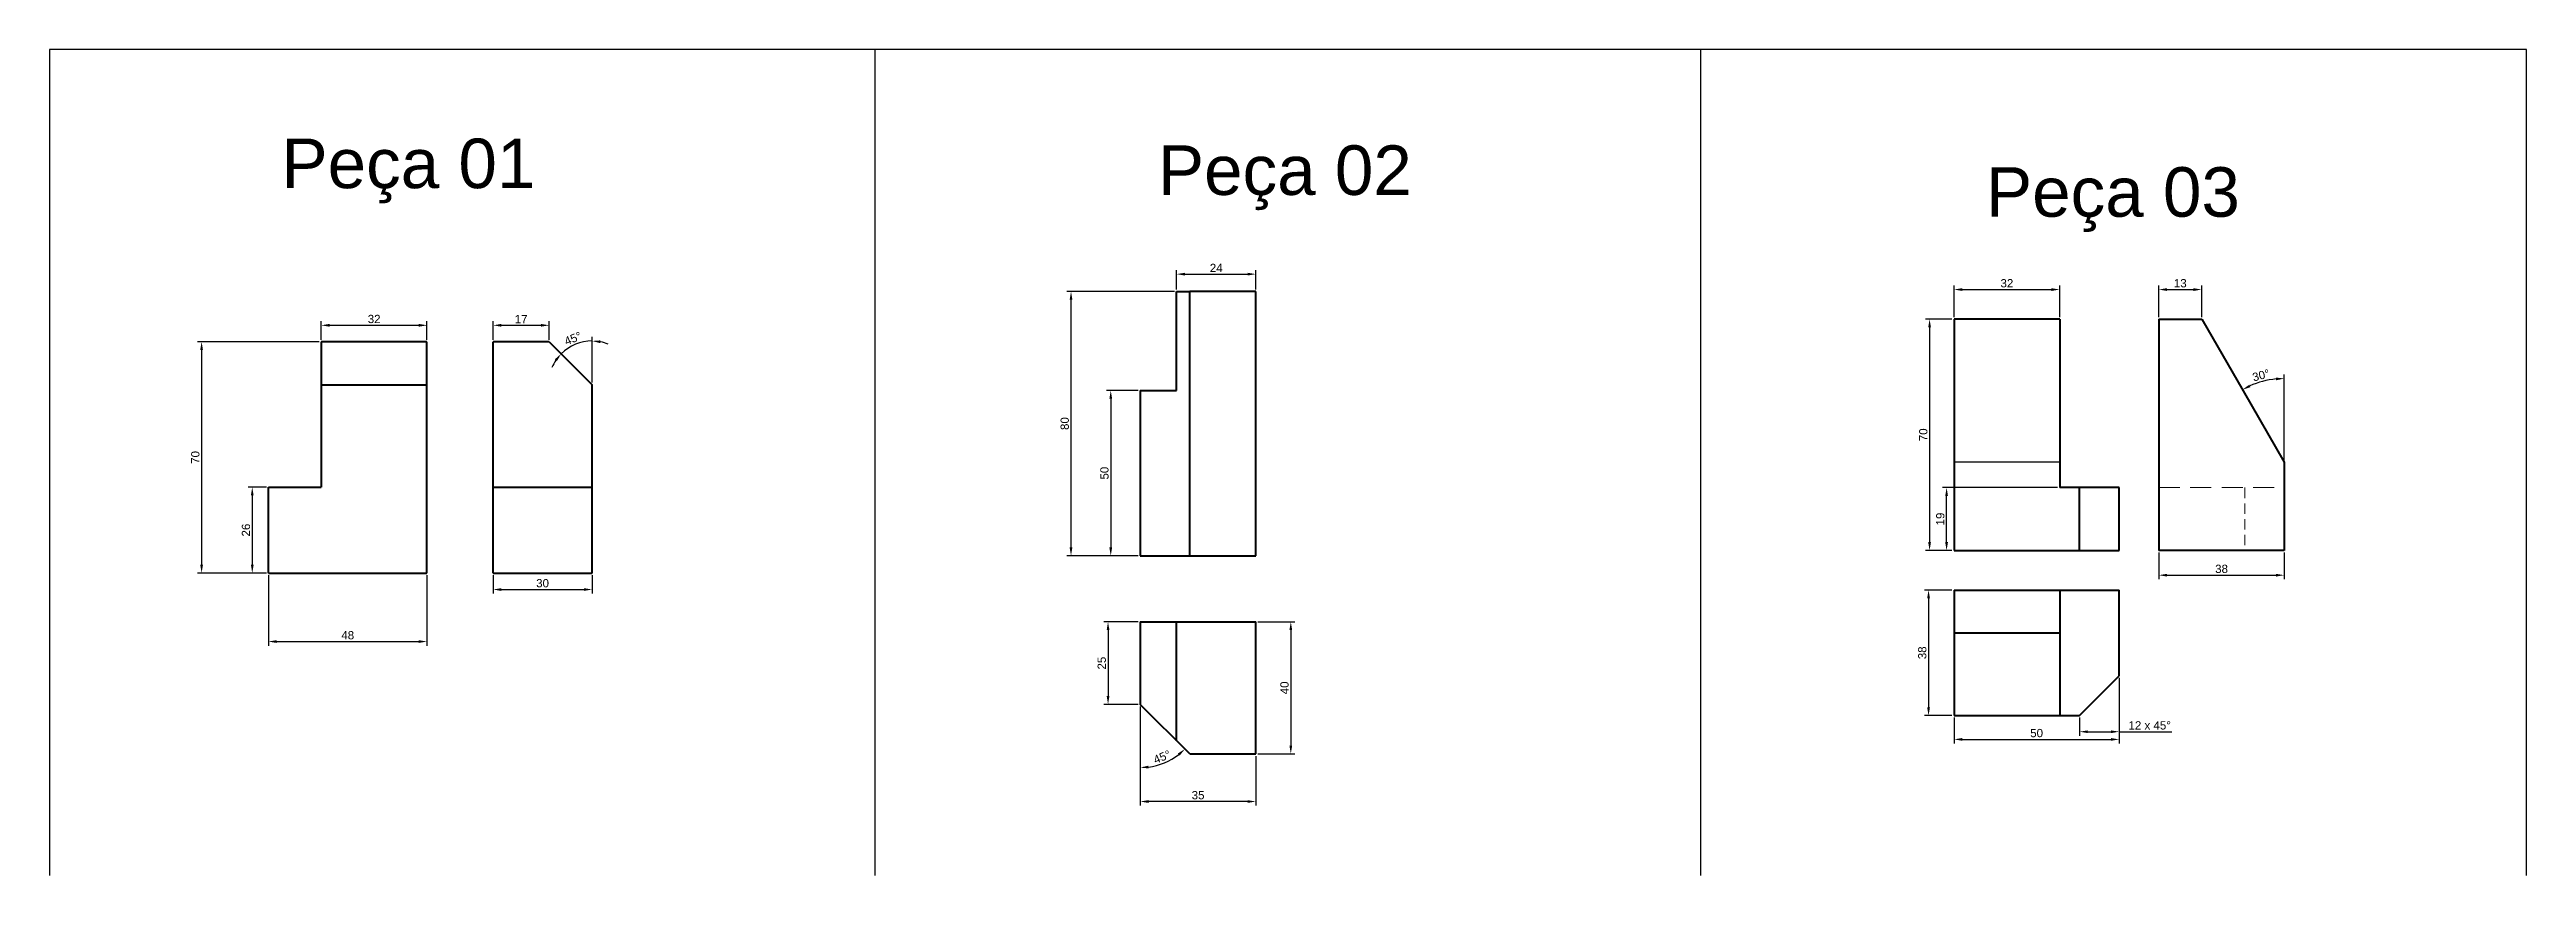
# Model space of a CAD drawing. Header units: millimetres. Extents: x 222 to 972, y 145 to 1395.
# Drawn here: x 222 to 972, y 1145 to 1395 of the extents above; entities that cross this region are included whole.
import ezdxf

# ---------------------------------------------------------------- set-up
doc = ezdxf.new("R2010")
doc.units = ezdxf.units.MM
doc.linetypes.add('DASHED2', pattern=[9.525, 6.35, -3.175])
doc.layers.add('Cotas', color=6, linetype='Continuous', lineweight=20)
doc.layers.add('Outline', color=7, linetype='Continuous', lineweight=40)
doc.layers.add('Linha Tracejada', color=131, linetype='DASHED2', lineweight=20, plot=False)
doc.styles.get("Standard").update_dxf_attribs({"font": 'arial.ttf'})
doc.dimstyles.new('ISO-25', dxfattribs={"dimtxt": 2.5, "dimasz": 2.5, "dimexe": 1.25, "dimexo": 0.625, "dimtad": 1, "dimtxsty": 'Standard', "dimcen": 2.5, "dimadec": 0, "dimazin": 0, "dimtfac": 1, "dimtmove": 0, "dimatfit": 3, "dimfxl": 1, "dimarcsym": 0})

msp = doc.modelspace()

# ---------------------------------------------------------------- texts
at = {"layer": 'Outline', "char_height": 15, "attachment_point": 1}
for s, insert in [('Peça 01', (292.013, 1367.847)), ('Peça 02', (557.389, 1365.796)), ('Peça 03', (808.13, 1359.194))]:
    msp.add_mtext_dynamic_manual_height_columns(s, width=109.36013, gutter_width=12.5, heights=[0], dxfattribs=dict(at, insert=insert))

# ---------------------------------------------------------------- blocks, each defined once
blk = doc.blocks.new('*D194')
at = {"layer": 'Cotas', "color": 0, "lineweight": -2, "transparency": 16777216}
for p, q in [((304.07, 1306.97), (304.07, 1312.58)), ((336.07, 1306.97), (336.07, 1312.58)), ((306.57, 1311.33), (333.57, 1311.33))]:
    blk.add_line(p, q, dxfattribs=at)
at = {"layer": 'Cotas', "color": 0, "transparency": 16777216}
for points in [[(306.57, 1311.75), (306.57, 1310.91), (304.07, 1311.33)], [(333.57, 1311.75), (333.57, 1310.91), (336.07, 1311.33)]]:
    blk.add_solid(points, dxfattribs=at)
at = {"layer": 'Defpoints', "color": 0, "transparency": 16777216}
for p in [(304.07, 1306.34), (336.07, 1311.33), (336.07, 1306.34)]:
    blk.add_point(p, dxfattribs=at)
at = {"layer": 'Cotas', "color": 0, "transparency": 16777216, "insert": (320.07, 1313.23), "char_height": 2.5, "attachment_point": 5}
blk.add_mtext('32', dxfattribs=at)
blk = doc.blocks.new('*D195')
at = {"layer": 'Cotas', "color": 0, "lineweight": -2, "transparency": 16777216}
for p, q in [((287.44, 1262.34), (281.91, 1262.34)), ((283.16, 1259.84), (283.16, 1238.84)), ((287.44, 1236.34), (281.91, 1236.34))]:
    blk.add_line(p, q, dxfattribs=at)
at = {"layer": 'Cotas', "color": 0, "transparency": 16777216}
for points in [[(282.75, 1259.84), (283.58, 1259.84), (283.16, 1262.34)], [(282.75, 1238.84), (283.58, 1238.84), (283.16, 1236.34)]]:
    blk.add_solid(points, dxfattribs=at)
at = {"layer": 'Defpoints', "color": 0, "transparency": 16777216}
for p in [(288.07, 1262.34), (283.16, 1236.34), (288.07, 1236.34)]:
    blk.add_point(p, dxfattribs=at)
at = {"layer": 'Cotas', "color": 0, "transparency": 16777216, "insert": (281.26, 1249.34), "char_height": 2.5, "attachment_point": 5, "rotation": 90}
blk.add_mtext('26', dxfattribs=at)
blk = doc.blocks.new('*D196')
at = {"layer": 'Cotas', "color": 0, "lineweight": -2, "transparency": 16777216}
for p, q in [((356.07, 1306.97), (356.07, 1312.58)), ((373.07, 1306.97), (373.07, 1312.58)), ((358.57, 1311.33), (370.57, 1311.33))]:
    blk.add_line(p, q, dxfattribs=at)
at = {"layer": 'Cotas', "color": 0, "transparency": 16777216}
for points in [[(358.57, 1311.75), (358.57, 1310.91), (356.07, 1311.33)], [(370.57, 1311.75), (370.57, 1310.91), (373.07, 1311.33)]]:
    blk.add_solid(points, dxfattribs=at)
at = {"layer": 'Defpoints', "color": 0, "transparency": 16777216}
for p in [(356.07, 1306.34), (373.07, 1311.33), (373.07, 1306.34)]:
    blk.add_point(p, dxfattribs=at)
at = {"layer": 'Cotas', "color": 0, "transparency": 16777216, "insert": (364.57, 1313.21), "char_height": 2.5, "attachment_point": 5}
blk.add_mtext('17', dxfattribs=at)
blk = doc.blocks.new('*D197')
at = {"layer": 'Cotas', "color": 0, "lineweight": -2, "transparency": 16777216}
blk.add_line((386.07, 1293.97), (386.07, 1307.83), dxfattribs=at)
for start, end in [(90, 135), (68.33145, 79.16573), (145.83427, 156.66855)]:
    blk.add_arc((386.07, 1293.34), 13.24, start, end, dxfattribs=at)
at = {"layer": 'Cotas', "color": 0, "transparency": 16777216}
for points in [[(388.52, 1305.93), (388.59, 1306.76), (386.07, 1306.58)], [(374.79, 1301.04), (375.43, 1300.51), (376.7, 1302.71)]]:
    blk.add_solid(points, dxfattribs=at)
at = {"layer": 'Defpoints', "color": 0, "transparency": 16777216}
for p in [(373.07, 1306.34), (382.64, 1306.13), (386.07, 1293.34), (386.07, 1293.34), (386.07, 1236.34)]:
    blk.add_point(p, dxfattribs=at)
at = {"layer": 'Cotas', "color": 0, "transparency": 16777216, "insert": (380.27, 1307.33), "char_height": 2.5, "attachment_point": 5, "rotation": 22.5}
blk.add_mtext('45°', dxfattribs=at)
blk = doc.blocks.new('*D198')
at = {"layer": 'Cotas', "color": 0, "lineweight": -2, "transparency": 16777216}
for p, q in [((303.44, 1306.34), (266.58, 1306.34)), ((267.83, 1303.84), (267.83, 1238.84)), ((287.44, 1236.34), (266.58, 1236.34))]:
    blk.add_line(p, q, dxfattribs=at)
at = {"layer": 'Cotas', "color": 0, "transparency": 16777216}
for points in [[(267.41, 1303.84), (268.24, 1303.84), (267.83, 1306.34)], [(267.41, 1238.84), (268.24, 1238.84), (267.83, 1236.34)]]:
    blk.add_solid(points, dxfattribs=at)
at = {"layer": 'Defpoints', "color": 0, "transparency": 16777216}
for p in [(304.07, 1306.34), (267.83, 1236.34), (288.07, 1236.34)]:
    blk.add_point(p, dxfattribs=at)
at = {"layer": 'Cotas', "color": 0, "transparency": 16777216, "insert": (265.93, 1271.34), "char_height": 2.5, "attachment_point": 5, "rotation": 90}
blk.add_mtext('70', dxfattribs=at)
blk = doc.blocks.new('*D199')
at = {"layer": 'Cotas', "color": 0, "lineweight": -2, "transparency": 16777216}
for p, q in [((356.07, 1235.72), (356.07, 1230.1)), ((358.57, 1231.35), (383.57, 1231.35)), ((386.07, 1235.72), (386.07, 1230.1))]:
    blk.add_line(p, q, dxfattribs=at)
at = {"layer": 'Cotas', "color": 0, "transparency": 16777216}
for points in [[(358.57, 1231.76), (358.57, 1230.93), (356.07, 1231.35)], [(383.57, 1231.76), (383.57, 1230.93), (386.07, 1231.35)]]:
    blk.add_solid(points, dxfattribs=at)
at = {"layer": 'Defpoints', "color": 0, "transparency": 16777216}
for p in [(356.07, 1236.34), (386.07, 1236.34), (386.07, 1231.35)]:
    blk.add_point(p, dxfattribs=at)
at = {"layer": 'Cotas', "color": 0, "transparency": 16777216, "insert": (371.07, 1233.25), "char_height": 2.5, "attachment_point": 5}
blk.add_mtext('30', dxfattribs=at)
blk = doc.blocks.new('*D200')
at = {"layer": 'Cotas', "color": 0, "lineweight": -2, "transparency": 16777216}
for p, q in [((551.42, 1291.58), (541.86, 1291.58)), ((543.11, 1289.08), (543.11, 1244.08)), ((551.42, 1241.58), (541.86, 1241.58))]:
    blk.add_line(p, q, dxfattribs=at)
at = {"layer": 'Cotas', "color": 0, "transparency": 16777216}
for points in [[(542.69, 1289.08), (543.53, 1289.08), (543.11, 1291.58)], [(542.69, 1244.08), (543.53, 1244.08), (543.11, 1241.58)]]:
    blk.add_solid(points, dxfattribs=at)
at = {"layer": 'Defpoints', "color": 0, "transparency": 16777216}
for p in [(552.05, 1291.58), (543.11, 1241.58), (552.05, 1241.58)]:
    blk.add_point(p, dxfattribs=at)
at = {"layer": 'Cotas', "color": 0, "transparency": 16777216, "insert": (541.21, 1266.58), "char_height": 2.5, "attachment_point": 5, "rotation": 90}
blk.add_mtext('50', dxfattribs=at)
blk = doc.blocks.new('*D201')
at = {"layer": 'Cotas', "color": 0, "lineweight": -2, "transparency": 16777216}
for p, q in [((563.05, 1322.2), (563.05, 1328.07)), ((587.05, 1322.2), (587.05, 1328.07)), ((565.55, 1326.82), (584.55, 1326.82))]:
    blk.add_line(p, q, dxfattribs=at)
at = {"layer": 'Cotas', "color": 0, "transparency": 16777216}
for points in [[(565.55, 1327.23), (565.55, 1326.4), (563.05, 1326.82)], [(584.55, 1327.23), (584.55, 1326.4), (587.05, 1326.82)]]:
    blk.add_solid(points, dxfattribs=at)
at = {"layer": 'Defpoints', "color": 0, "transparency": 16777216}
for p in [(563.05, 1321.58), (587.05, 1326.82), (587.05, 1321.58)]:
    blk.add_point(p, dxfattribs=at)
at = {"layer": 'Cotas', "color": 0, "transparency": 16777216, "insert": (575.05, 1328.7), "char_height": 2.5, "attachment_point": 5}
blk.add_mtext('24', dxfattribs=at)
blk = doc.blocks.new('*D202')
at = {"layer": 'Cotas', "color": 0, "lineweight": -2, "transparency": 16777216}
blk.add_line((552.05, 1195.95), (552.05, 1176.2), dxfattribs=at)
blk.add_arc((552.05, 1196.58), 19.12, 277.49578, 307.50422, dxfattribs=at)
at = {"layer": 'Cotas', "color": 0, "transparency": 16777216}
for points in [[(554.57, 1177.2), (554.52, 1178.03), (552.05, 1177.45)], [(563.42, 1181.72), (563.97, 1181.09), (565.57, 1183.05)]]:
    blk.add_solid(points, dxfattribs=at)
at = {"layer": 'Defpoints', "color": 0, "transparency": 16777216}
for p in [(552.05, 1221.58), (552.05, 1196.58), (552.05, 1196.58), (557, 1178.1), (567.05, 1181.58)]:
    blk.add_point(p, dxfattribs=at)
at = {"layer": 'Cotas', "color": 0, "transparency": 16777216, "insert": (558.64, 1180.66), "char_height": 2.5, "attachment_point": 5, "rotation": 22.5}
blk.add_mtext('45°', dxfattribs=at)
blk = doc.blocks.new('*D203')
at = {"layer": 'Cotas', "color": 0, "lineweight": -2, "transparency": 16777216}
for p, q in [((587.67, 1221.58), (598.88, 1221.58)), ((597.63, 1219.08), (597.63, 1184.08)), ((587.67, 1181.58), (598.88, 1181.58))]:
    blk.add_line(p, q, dxfattribs=at)
at = {"layer": 'Cotas', "color": 0, "transparency": 16777216}
for points in [[(597.21, 1219.08), (598.04, 1219.08), (597.63, 1221.58)], [(597.21, 1184.08), (598.04, 1184.08), (597.63, 1181.58)]]:
    blk.add_solid(points, dxfattribs=at)
at = {"layer": 'Defpoints', "color": 0, "transparency": 16777216}
for p in [(587.05, 1221.58), (587.05, 1181.58), (597.63, 1181.58)]:
    blk.add_point(p, dxfattribs=at)
at = {"layer": 'Cotas', "color": 0, "transparency": 16777216, "insert": (595.73, 1201.58), "char_height": 2.5, "attachment_point": 5, "rotation": 90}
blk.add_mtext('40', dxfattribs=at)
blk = doc.blocks.new('*D161')
at = {"layer": 'Cotas', "color": 0, "lineweight": -2, "transparency": 16777216}
for p, q in [((551.42, 1221.58), (541.04, 1221.58)), ((542.29, 1219.08), (542.29, 1199.08)), ((551.42, 1196.58), (541.04, 1196.58))]:
    blk.add_line(p, q, dxfattribs=at)
at = {"layer": 'Cotas', "color": 0, "transparency": 16777216}
for points in [[(541.88, 1219.08), (542.71, 1219.08), (542.29, 1221.58)], [(541.88, 1199.08), (542.71, 1199.08), (542.29, 1196.58)]]:
    blk.add_solid(points, dxfattribs=at)
at = {"layer": 'Defpoints', "color": 0, "transparency": 16777216}
for p in [(552.05, 1221.58), (542.29, 1196.58), (552.05, 1196.58)]:
    blk.add_point(p, dxfattribs=at)
at = {"layer": 'Cotas', "color": 0, "transparency": 16777216, "insert": (540.39, 1209.08), "char_height": 2.5, "attachment_point": 5, "rotation": 90}
blk.add_mtext('25', dxfattribs=at)
blk = doc.blocks.new('*D162')
at = {"layer": 'Cotas', "color": 0, "lineweight": -2, "transparency": 16777216}
for p, q in [((552.05, 1180.32), (552.05, 1165.93)), ((587.05, 1180.95), (587.05, 1165.93)), ((584.55, 1167.18), (554.55, 1167.18))]:
    blk.add_line(p, q, dxfattribs=at)
at = {"layer": 'Cotas', "color": 0, "transparency": 16777216}
for points in [[(554.55, 1167.6), (554.55, 1166.76), (552.05, 1167.18)], [(584.55, 1167.6), (584.55, 1166.76), (587.05, 1167.18)]]:
    blk.add_solid(points, dxfattribs=at)
at = {"layer": 'Defpoints', "color": 0, "transparency": 16777216}
for p in [(552.05, 1180.94), (587.05, 1181.58), (552.05, 1167.18)]:
    blk.add_point(p, dxfattribs=at)
at = {"layer": 'Cotas', "color": 0, "transparency": 16777216, "insert": (569.55, 1169.08), "char_height": 2.5, "attachment_point": 5}
blk.add_mtext('35', dxfattribs=at)
blk = doc.blocks.new('*D204')
at = {"layer": 'Cotas', "color": 0, "lineweight": -2, "transparency": 16777216}
for p, q in [((798.46, 1313.82), (798.46, 1323.4)), ((800.96, 1322.15), (827.96, 1322.15)), ((830.46, 1313.82), (830.46, 1323.4))]:
    blk.add_line(p, q, dxfattribs=at)
at = {"layer": 'Cotas', "color": 0, "transparency": 16777216}
for points in [[(800.96, 1322.57), (800.96, 1321.73), (798.46, 1322.15)], [(827.96, 1322.57), (827.96, 1321.73), (830.46, 1322.15)]]:
    blk.add_solid(points, dxfattribs=at)
at = {"layer": 'Defpoints', "color": 0, "transparency": 16777216}
for p in [(830.46, 1322.15), (798.46, 1313.19), (830.46, 1313.19)]:
    blk.add_point(p, dxfattribs=at)
at = {"layer": 'Cotas', "color": 0, "transparency": 16777216, "insert": (814.46, 1324.05), "char_height": 2.5, "attachment_point": 5}
blk.add_mtext('32', dxfattribs=at)
blk = doc.blocks.new('*D205')
at = {"layer": 'Cotas', "color": 0, "lineweight": -2, "transparency": 16777216}
for p, q in [((885.64, 1292.08), (885.17, 1292.91)), ((898.46, 1270.52), (898.46, 1296.47))]:
    blk.add_line(p, q, dxfattribs=at)
blk.add_arc((898.46, 1269.89), 25.33, 95.65813, 114.34187, dxfattribs=at)
at = {"layer": 'Cotas', "color": 0, "transparency": 16777216}
for points in [[(888.21, 1292.6), (887.83, 1293.34), (885.79, 1291.83)], [(895.94, 1295.51), (895.98, 1294.68), (898.46, 1295.22)]]:
    blk.add_solid(points, dxfattribs=at)
at = {"layer": 'Defpoints', "color": 0, "transparency": 16777216}
for p in [(885.96, 1291.54), (894.06, 1294.83), (898.46, 1269.89), (898.46, 1269.89), (898.46, 1243.19)]:
    blk.add_point(p, dxfattribs=at)
at = {"layer": 'Cotas', "color": 0, "transparency": 16777216, "insert": (891.41, 1296.19), "char_height": 2.5, "attachment_point": 5, "rotation": 15}
blk.add_mtext('30°', dxfattribs=at)
blk = doc.blocks.new('*D206')
at = {"layer": 'Cotas', "color": 0, "lineweight": -2, "transparency": 16777216}
for p, q in [((860.46, 1313.82), (860.46, 1323.4)), ((862.96, 1322.15), (870.96, 1322.15)), ((873.46, 1313.82), (873.46, 1323.4))]:
    blk.add_line(p, q, dxfattribs=at)
at = {"layer": 'Cotas', "color": 0, "transparency": 16777216}
for points in [[(862.96, 1322.57), (862.96, 1321.73), (860.46, 1322.15)], [(870.96, 1322.57), (870.96, 1321.73), (873.46, 1322.15)]]:
    blk.add_solid(points, dxfattribs=at)
at = {"layer": 'Defpoints', "color": 0, "transparency": 16777216}
for p in [(873.46, 1322.15), (860.46, 1313.19), (873.46, 1313.19)]:
    blk.add_point(p, dxfattribs=at)
at = {"layer": 'Cotas', "color": 0, "transparency": 16777216, "insert": (866.96, 1324.05), "char_height": 2.5, "attachment_point": 5}
blk.add_mtext('13', dxfattribs=at)
blk = doc.blocks.new('*D207')
at = {"layer": 'Cotas', "color": 0, "lineweight": -2, "transparency": 16777216}
for p, q in [((848.46, 1204.57), (848.46, 1184.73)), ((798.46, 1192.57), (798.46, 1184.73)), ((800.96, 1185.98), (845.96, 1185.98))]:
    blk.add_line(p, q, dxfattribs=at)
at = {"layer": 'Cotas', "color": 0, "transparency": 16777216}
for points in [[(800.96, 1186.4), (800.96, 1185.57), (798.46, 1185.98)], [(845.96, 1186.4), (845.96, 1185.57), (848.46, 1185.98)]]:
    blk.add_solid(points, dxfattribs=at)
at = {"layer": 'Defpoints', "color": 0, "transparency": 16777216}
for p in [(848.46, 1205.19), (798.46, 1193.19), (848.46, 1185.98)]:
    blk.add_point(p, dxfattribs=at)
at = {"layer": 'Cotas', "color": 0, "transparency": 16777216, "insert": (823.46, 1187.88), "char_height": 2.5, "attachment_point": 5}
blk.add_mtext('50', dxfattribs=at)
blk = doc.blocks.new('*D208')
at = {"layer": 'Cotas', "color": 0, "lineweight": -2, "transparency": 16777216}
for p, q in [((860.46, 1242.57), (860.46, 1234.44)), ((898.46, 1242.57), (898.46, 1234.44)), ((862.96, 1235.69), (895.96, 1235.69))]:
    blk.add_line(p, q, dxfattribs=at)
at = {"layer": 'Cotas', "color": 0, "transparency": 16777216}
for points in [[(862.96, 1236.1), (862.96, 1235.27), (860.46, 1235.69)], [(895.96, 1236.1), (895.96, 1235.27), (898.46, 1235.69)]]:
    blk.add_solid(points, dxfattribs=at)
at = {"layer": 'Defpoints', "color": 0, "transparency": 16777216}
for p in [(860.46, 1243.19), (898.46, 1243.19), (898.46, 1235.69)]:
    blk.add_point(p, dxfattribs=at)
at = {"layer": 'Cotas', "color": 0, "transparency": 16777216, "insert": (879.46, 1237.59), "char_height": 2.5, "attachment_point": 5}
blk.add_mtext('38', dxfattribs=at)
blk = doc.blocks.new('*D209')
at = {"layer": 'Cotas', "color": 0, "lineweight": -2, "transparency": 16777216}
for p, q in [((797.83, 1313.19), (789.8, 1313.19)), ((791.05, 1310.69), (791.05, 1245.69)), ((797.83, 1243.19), (789.8, 1243.19))]:
    blk.add_line(p, q, dxfattribs=at)
at = {"layer": 'Cotas', "color": 0, "transparency": 16777216}
for points in [[(790.63, 1310.69), (791.46, 1310.69), (791.05, 1313.19)], [(790.63, 1245.69), (791.46, 1245.69), (791.05, 1243.19)]]:
    blk.add_solid(points, dxfattribs=at)
at = {"layer": 'Defpoints', "color": 0, "transparency": 16777216}
for p in [(798.46, 1313.19), (791.05, 1243.19), (798.46, 1243.19)]:
    blk.add_point(p, dxfattribs=at)
at = {"layer": 'Cotas', "color": 0, "transparency": 16777216, "insert": (789.15, 1278.19), "char_height": 2.5, "attachment_point": 5, "rotation": 90}
blk.add_mtext('70', dxfattribs=at)
blk = doc.blocks.new('*D165')
at = {"layer": 'Cotas', "color": 0, "lineweight": -2, "transparency": 16777216}
for p, q in [((562.42, 1321.58), (529.83, 1321.58)), ((531.08, 1244.08), (531.08, 1319.08)), ((551.42, 1241.58), (529.83, 1241.58))]:
    blk.add_line(p, q, dxfattribs=at)
at = {"layer": 'Cotas', "color": 0, "transparency": 16777216}
for points in [[(530.66, 1319.08), (531.49, 1319.08), (531.08, 1321.58)], [(530.66, 1244.08), (531.49, 1244.08), (531.08, 1241.58)]]:
    blk.add_solid(points, dxfattribs=at)
at = {"layer": 'Defpoints', "color": 0, "transparency": 16777216}
for p in [(531.08, 1321.58), (563.05, 1321.58), (552.05, 1241.58)]:
    blk.add_point(p, dxfattribs=at)
at = {"layer": 'Cotas', "color": 0, "transparency": 16777216, "insert": (529.18, 1281.58), "char_height": 2.5, "attachment_point": 5, "rotation": 90}
blk.add_mtext('80', dxfattribs=at)
blk = doc.blocks.new('*D212')
at = {"layer": 'Cotas', "color": 0, "lineweight": -2, "transparency": 16777216}
for p, q in [((288.07, 1235.72), (288.07, 1214.35)), ((336.07, 1235.72), (336.07, 1214.35)), ((290.57, 1215.6), (333.57, 1215.6))]:
    blk.add_line(p, q, dxfattribs=at)
at = {"layer": 'Cotas', "color": 0, "transparency": 16777216}
for points in [[(290.57, 1216.02), (290.57, 1215.18), (288.07, 1215.6)], [(333.57, 1216.02), (333.57, 1215.18), (336.07, 1215.6)]]:
    blk.add_solid(points, dxfattribs=at)
at = {"layer": 'Defpoints', "color": 0, "transparency": 16777216}
for p in [(288.07, 1236.34), (336.07, 1236.34), (336.07, 1215.6)]:
    blk.add_point(p, dxfattribs=at)
at = {"layer": 'Cotas', "color": 0, "transparency": 16777216, "insert": (312.07, 1217.5), "char_height": 2.5, "attachment_point": 5}
blk.add_mtext('48', dxfattribs=at)
blk = doc.blocks.new('*D166')
at = {"layer": 'Cotas', "color": 0, "lineweight": -2, "transparency": 16777216}
for p, q in [((829.83, 1262.19), (794.95, 1262.19)), ((796.2, 1245.69), (796.2, 1259.69)), ((797.83, 1243.19), (794.95, 1243.19))]:
    blk.add_line(p, q, dxfattribs=at)
at = {"layer": 'Cotas', "color": 0, "transparency": 16777216}
for points in [[(795.78, 1259.69), (796.61, 1259.69), (796.2, 1262.19)], [(795.78, 1245.69), (796.61, 1245.69), (796.2, 1243.19)]]:
    blk.add_solid(points, dxfattribs=at)
at = {"layer": 'Defpoints', "color": 0, "transparency": 16777216}
for p in [(796.2, 1262.19), (830.46, 1262.19), (798.46, 1243.19)]:
    blk.add_point(p, dxfattribs=at)
at = {"layer": 'Cotas', "color": 0, "transparency": 16777216, "insert": (794.29, 1252.69), "char_height": 2.5, "attachment_point": 5, "rotation": 90}
blk.add_mtext('19', dxfattribs=at)
blk = doc.blocks.new('*D213')
at = {"layer": 'Cotas', "color": 0, "lineweight": -2, "transparency": 16777216}
for p, q in [((836.46, 1192.57), (836.46, 1187.06)), ((848.46, 1192.57), (848.46, 1187.06)), ((838.96, 1188.31), (845.96, 1188.31)), ((848.46, 1188.31), (864.45, 1188.31))]:
    blk.add_line(p, q, dxfattribs=at)
at = {"layer": 'Cotas', "color": 0, "transparency": 16777216}
for points in [[(838.96, 1188.72), (838.96, 1187.89), (836.46, 1188.31)], [(845.96, 1188.72), (845.96, 1187.89), (848.46, 1188.31)]]:
    blk.add_solid(points, dxfattribs=at)
at = {"layer": 'Defpoints', "color": 0, "transparency": 16777216}
for p in [(836.46, 1193.19), (848.46, 1193.19), (848.46, 1188.31)]:
    blk.add_point(p, dxfattribs=at)
at = {"layer": 'Cotas', "color": 0, "transparency": 16777216, "insert": (857.7, 1190.21), "char_height": 2.5, "attachment_point": 5}
blk.add_mtext('12 x 45°', dxfattribs=at)
blk = doc.blocks.new('*D214')
at = {"layer": 'Cotas', "color": 0, "lineweight": -2, "transparency": 16777216}
for p, q in [((797.83, 1231.19), (789.49, 1231.19)), ((790.74, 1228.69), (790.74, 1195.69)), ((797.83, 1193.19), (789.49, 1193.19))]:
    blk.add_line(p, q, dxfattribs=at)
at = {"layer": 'Cotas', "color": 0, "transparency": 16777216}
for points in [[(790.32, 1228.69), (791.16, 1228.69), (790.74, 1231.19)], [(790.32, 1195.69), (791.16, 1195.69), (790.74, 1193.19)]]:
    blk.add_solid(points, dxfattribs=at)
at = {"layer": 'Defpoints', "color": 0, "transparency": 16777216}
for p in [(798.46, 1231.19), (790.74, 1193.19), (798.46, 1193.19)]:
    blk.add_point(p, dxfattribs=at)
at = {"layer": 'Cotas', "color": 0, "transparency": 16777216, "insert": (788.84, 1212.19), "char_height": 2.5, "attachment_point": 5, "rotation": 90}
blk.add_mtext('38', dxfattribs=at)

# ---------------------------------------------------------------- dimensions: what is measured, and where the dimension line sits
at = {"layer": 'Cotas'}
for base, p1, p2, picture, middle in [((587.049, 1326.818), (563.049, 1321.576), (587.049, 1321.576), '*D201', (575.049, 1328.698)), ((830.455, 1322.149), (798.455, 1313.193), (830.455, 1313.193), '*D204', (814.455, 1324.051)), ((873.455, 1322.149), (860.455, 1313.193), (873.455, 1313.193), '*D206', (866.955, 1324.051)), ((336.067, 1311.329), (304.067, 1306.343), (336.067, 1306.343), '*D194', (320.067, 1313.232)), ((373.067, 1311.331), (356.067, 1306.343), (373.067, 1306.343), '*D196', (364.567, 1313.211)), ((898.455, 1235.686), (860.455, 1243.193), (898.455, 1243.193), '*D208', (879.455, 1237.588)), ((336.067, 1215.6), (288.067, 1236.343), (336.067, 1236.343), '*D212', (312.067, 1217.501)), ((386.067, 1231.348), (356.067, 1236.343), (386.067, 1236.343), '*D199', (371.067, 1233.251)), ((848.455, 1185.982), (798.455, 1193.193), (848.455, 1205.193), '*D207', (823.455, 1187.884))]:
    dim = msp.add_linear_dim(base=base, p1=p1, p2=p2, dimstyle='ISO-25', dxfattribs=at)
    dim.commit()
    dim.dimension.update_dxf_attribs({"geometry": picture, "text_midpoint": middle})
for base, p1, p2, picture, middle in [((531.077, 1321.576), (552.049, 1241.576), (563.049, 1321.576), '*D165', (529.175, 1281.576)), ((791.048, 1243.193), (798.455, 1313.193), (798.455, 1243.193), '*D209', (789.147, 1278.193)), ((267.828, 1236.343), (304.067, 1306.343), (288.067, 1236.343), '*D198', (265.926, 1271.343)), ((543.11, 1241.576), (552.049, 1291.576), (552.049, 1241.576), '*D200', (541.209, 1266.576)), ((283.162, 1236.343), (288.067, 1262.343), (288.067, 1236.343), '*D195', (281.261, 1249.343)), ((796.196, 1262.193), (798.455, 1243.193), (830.455, 1262.193), '*D166', (794.294, 1252.693)), ((790.741, 1193.193), (798.455, 1231.193), (798.455, 1193.193), '*D214', (788.839, 1212.193)), ((542.292, 1196.576), (552.049, 1221.576), (552.049, 1196.576), '*D161', (540.391, 1209.076)), ((597.626, 1181.576), (587.049, 1221.576), (587.049, 1181.576), '*D203', (595.725, 1201.576))]:
    dim = msp.add_linear_dim(base=base, p1=p1, p2=p2, angle=90, dimstyle='ISO-25', dxfattribs=at)
    dim.commit()
    dim.dimension.update_dxf_attribs({"geometry": picture, "text_midpoint": middle})
for base, line1, line2, picture, middle in [((382.64, 1306.133), ((386.067, 1236.343), (386.067, 1293.343)), ((373.067, 1306.343), (386.067, 1293.343)), '*D197', (380.274, 1307.328)), ((894.057, 1294.833), ((898.455, 1269.892), (898.455, 1243.193)), ((885.955, 1291.543), (898.455, 1269.892)), '*D205', (891.408, 1296.193)), ((556.998, 1178.104), ((567.049, 1181.576), (552.049, 1196.576)), ((552.049, 1221.576), (552.049, 1196.576)), '*D202', (558.641, 1180.661))]:
    dim = msp.add_angular_dim_2l(base=base, line1=line1, line2=line2, dimstyle='ISO-25', dxfattribs=at)
    dim.commit()
    dim.dimension.update_dxf_attribs({"geometry": picture, "text_midpoint": middle})
for base, p1, p2, text, picture, middle in [((848.455, 1188.306), (836.455, 1193.193), (848.455, 1193.193), '<> x 45°', '*D213', (857.701, 1190.208)), ((552.049, 1167.18), (587.049, 1181.576), (552.049, 1180.94), '35', '*D162', (569.549, 1169.082))]:
    dim = msp.add_linear_dim(base=base, p1=p1, p2=p2, text=text, dimstyle='ISO-25', dxfattribs=at)
    dim.commit()
    dim.dimension.update_dxf_attribs({"geometry": picture, "text_midpoint": middle})

# ---------------------------------------------------------------- linework, layer by layer
for p, q in [((221.78, 1394.801), (221.78, 1144.801)), ((471.78, 1394.801), (221.78, 1394.801)), ((471.78, 1144.801), (471.78, 1394.801)), ((721.78, 1394.801), (471.78, 1394.801)), ((721.78, 1144.801), (721.78, 1394.801)), ((971.78, 1394.801), (721.78, 1394.801)), ((971.78, 1144.801), (971.78, 1394.801)), ((830.455, 1269.892), (798.455, 1269.892))]:
    msp.add_line(p, q)
at = {"layer": 'Linha Tracejada'}
msp.add_line((860.455, 1262.193), (898.455, 1262.193), dxfattribs=at)
at = {"layer": 'Linha Tracejada', "ltscale": 0.5}
msp.add_line((886.455, 1262.193), (886.455, 1243.193), dxfattribs=at)
at = {"layer": 'Outline'}
for p, q in [((563.049, 1291.576), (563.049, 1321.576)), ((563.049, 1321.576), (567.049, 1321.576)), ((567.049, 1241.576), (567.049, 1321.576)), ((587.049, 1321.576), (567.049, 1321.576)), ((587.049, 1241.576), (587.049, 1321.576)), ((830.455, 1313.193), (798.455, 1313.193)), ((798.455, 1313.193), (798.455, 1243.193)), ((830.455, 1313.193), (830.455, 1262.193)), ((860.455, 1313.193), (873.455, 1313.193)), ((860.455, 1313.193), (860.455, 1243.193)), ((873.455, 1313.193), (885.955, 1291.543)), ((336.067, 1306.343), (304.067, 1306.343)), ((304.067, 1306.343), (304.067, 1262.343)), ((336.067, 1236.343), (336.067, 1306.343)), ((356.067, 1236.343), (356.067, 1306.343)), ((373.067, 1306.343), (356.067, 1306.343)), ((373.067, 1306.343), (386.067, 1293.343)), ((304.067, 1293.343), (336.067, 1293.343)), ((386.067, 1236.343), (386.067, 1293.343)), ((552.049, 1291.576), (563.049, 1291.576)), ((552.049, 1291.576), (552.049, 1241.576)), ((885.955, 1291.543), (898.455, 1269.892)), ((898.455, 1269.892), (898.455, 1243.193)), ((288.067, 1236.343), (288.067, 1262.343)), ((288.067, 1262.343), (304.067, 1262.343)), ((356.067, 1262.343), (386.067, 1262.343)), ((848.455, 1262.193), (830.455, 1262.193)), ((836.455, 1243.193), (836.455, 1262.193)), ((848.455, 1243.193), (848.455, 1262.193)), ((552.049, 1241.576), (587.049, 1241.576)), ((798.455, 1243.193), (848.455, 1243.193)), ((898.455, 1243.193), (860.455, 1243.193)), ((288.067, 1236.343), (336.067, 1236.343)), ((356.067, 1236.343), (386.067, 1236.343)), ((798.455, 1231.193), (848.455, 1231.193)), ((798.455, 1231.193), (798.455, 1193.193)), ((830.455, 1231.193), (830.455, 1193.193)), ((848.455, 1205.193), (848.455, 1231.193)), ((552.049, 1221.576), (587.049, 1221.576)), ((552.049, 1221.576), (552.049, 1196.576)), ((563.049, 1185.576), (563.049, 1221.576)), ((587.049, 1181.576), (587.049, 1221.576)), ((798.455, 1218.193), (830.455, 1218.193)), ((836.455, 1193.193), (848.455, 1205.193)), ((567.049, 1181.576), (552.049, 1196.576)), ((798.455, 1193.193), (836.455, 1193.193)), ((567.049, 1181.576), (587.049, 1181.576))]:
    msp.add_line(p, q, dxfattribs=at)

msp.set_redraw_order([(e.dxf.handle, doc.entitydb.next_handle()) for e in msp.query("TEXT MTEXT ATTDEF DIMENSION ARC_DIMENSION")])  # texts and dimensions are drawn at this point

doc.saveas('drawing.dxf')
